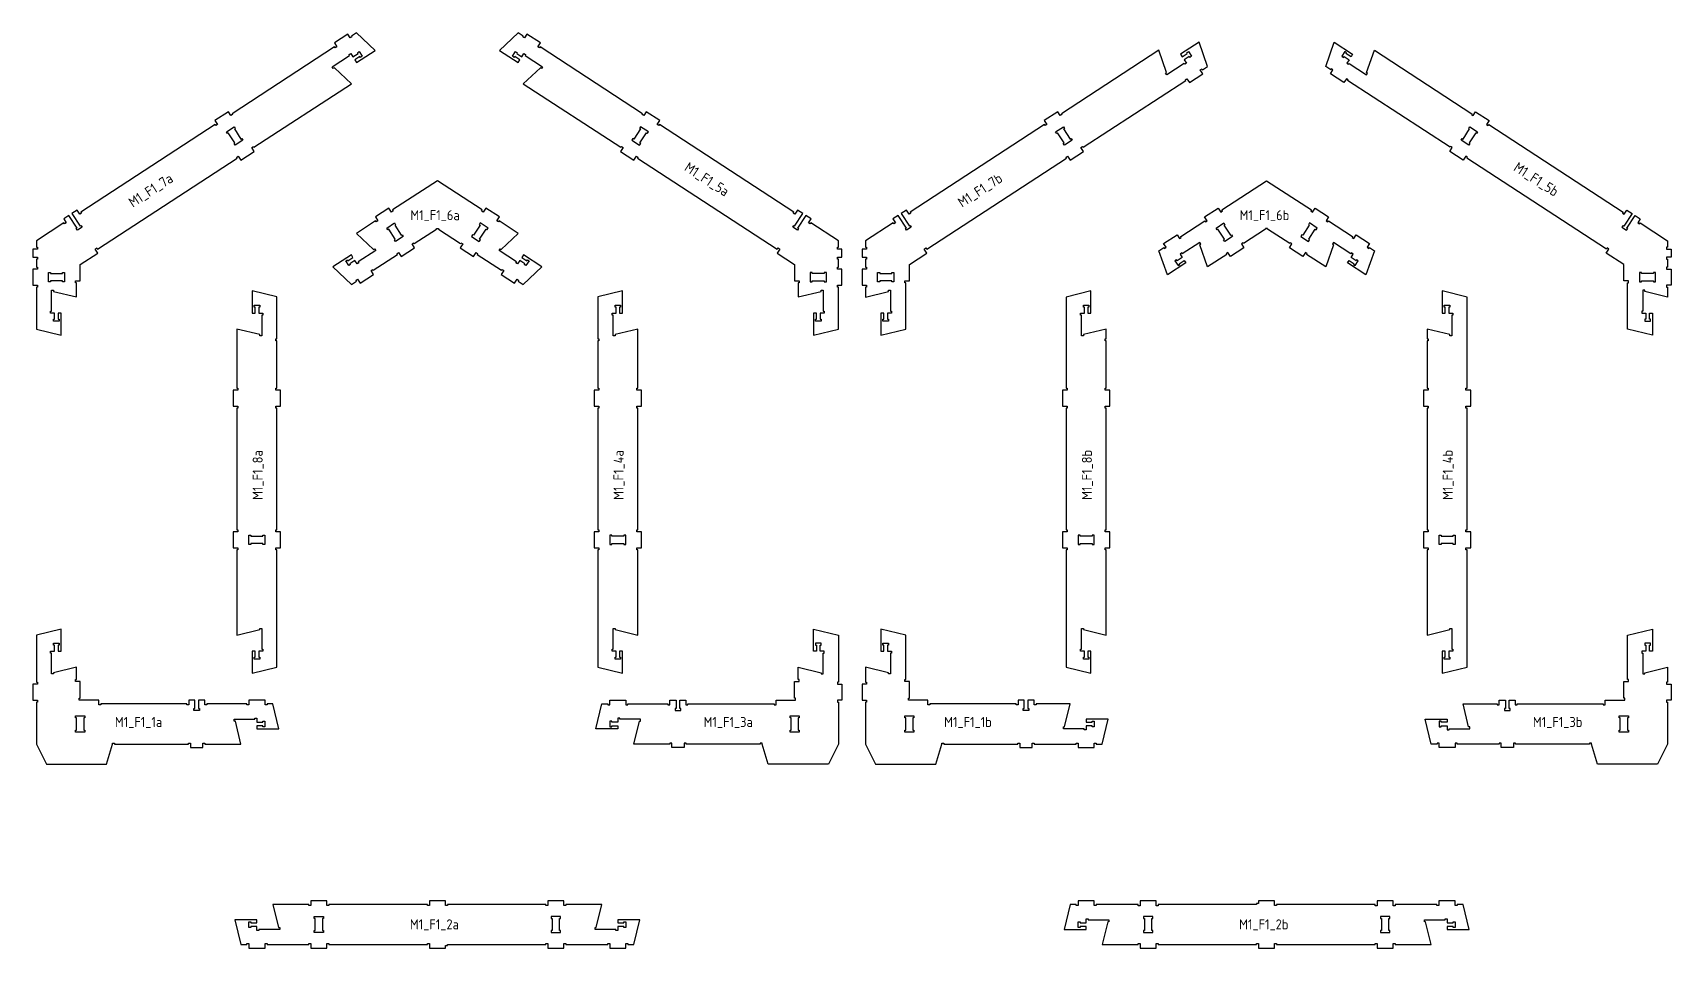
# Model space of a CAD drawing. Header units: millimetres. Extents: x -30325 to 14169, y -12596 to 6470.
# Drawn here: x -30325 to -22153, y -5694 to -1130 of the extents above; entities that cross this region are included whole.
import ezdxf

# ---------------------------------------------------------------- set-up
doc = ezdxf.new("R2010")
doc.units = ezdxf.units.MM
doc.header["$MEASUREMENT"] = 0
doc.layers.add('freeswerk_CODES', color=50, linetype='Continuous')

msp = doc.modelspace()

# ---------------------------------------------------------------- texts
at = {"layer": 'freeswerk_CODES', "char_height": 50, "attachment_point": 1}
for s, insert, rotation in [('{\\Fiso|c0;M1_F1_5a}', (-27052.4, -1771.9), 326.97613), ('{\\Fiso|c0;M1_F1_5b}', (-22916.4, -1771.9), 326.97613), ('{\\Fiso|c0;M1_F1_7a}', (-29853.2, -1961), 33.02387), ('{\\Fiso|c0;M1_F1_7b}', (-25717.2, -1961), 33.02387), ('{\\Fiso|c0;M1_F1_8a}', (-29228.5, -3458.8), 90), ('{\\Fiso|c0;M1_F1_4a}', (-27428.5, -3458.8), 90), ('{\\Fiso|c0;M1_F1_8b}', (-25092.5, -3458.8), 90), ('{\\Fiso|c0;M1_F1_4b}', (-23292.5, -3458.8), 90)]:
    msp.add_mtext_dynamic_manual_height_columns(s, width=318.081, gutter_width=1456.3, heights=[0], dxfattribs=dict(at, insert=insert, rotation=rotation))
for s, insert in [('{\\Fiso|c0;M1_F1_6a}', (-28441.9, -2014.4)), ('{\\Fiso|c0;M1_F1_6b}', (-24305.9, -2014.4)), ('{\\Fiso|c0;M1_F1_1a}', (-29915.4, -4541.3)), ('{\\Fiso|c0;M1_F1_3a}', (-26979.1, -4541.3)), ('{\\Fiso|c0;M1_F1_1b}', (-25779.4, -4541.3)), ('{\\Fiso|c0;M1_F1_3b}', (-22843.1, -4541.3)), ('{\\Fiso|c0;M1_F1_2a}', (-28444.1, -5550.4)), ('{\\Fiso|c0;M1_F1_2b}', (-24308.1, -5550.4))]:
    msp.add_mtext_dynamic_manual_height_columns(s, width=318.081, gutter_width=1456.3, heights=[0], dxfattribs=dict(at, insert=insert))

# ---------------------------------------------------------------- linework, layer by layer
for points in [[(-30302.1, -2298.3), (-30302.1, -2308.3), (-30325.1, -2308.3), (-30325.1, -2388.3), (-30302.1, -2388.3), (-30302.1, -2398.3), (-30307.1, -2398.3), (-30307.1, -2607.3), (-30183.1, -2637.3), (-30183.1, -2527.3), (-30198.1, -2527.3), (-30198.1, -2557.3), (-30193.1, -2557.3), (-30193.1, -2567.3), (-30221.1, -2567.3), (-30221.1, -2557.3), (-30216.1, -2557.3), (-30216.1, -2527.3), (-30236.1, -2527.3), (-30236.1, -2517.3), (-30231.1, -2517.3), (-30231.1, -2413.7), (-30221.1, -2413.7), (-30221.1, -2419.7), (-30107.1, -2447.3), (-30107.1, -2376.3), (-30112.1, -2376.3), (-30112.1, -2366.3), (-30089.1, -2366.3), (-30089.1, -2286.1), (-30001.2, -2228.9), (-30014.7, -2208.2), (-30006.3, -2202.7), (-30002.6, -2208.4), (-29305.9, -1755.5), (-29308.6, -1751.3), (-29300.2, -1745.8), (-29287.7, -1765.1), (-29220.6, -1721.5), (-29233.1, -1702.2), (-29224.7, -1696.8), (-29222, -1701), (-28735.7, -1384.9), (-28821, -1304.3), (-28826, -1307.6), (-28831.5, -1299.2), (-28744.6, -1242.8), (-28747.3, -1238.6), (-28738.9, -1233.1), (-28728, -1249.9), (-28702.9, -1233.6), (-28705.6, -1229.4), (-28697.2, -1223.9), (-28682, -1247.4), (-28690.4, -1252.8), (-28693.1, -1248.6), (-28718.2, -1265), (-28710.1, -1277.6), (-28617.8, -1217.6), (-28710.6, -1130), (-28735.7, -1146.4), (-28733, -1150.5), (-28741.4, -1156), (-28753.9, -1136.7), (-28821, -1180.3), (-28808.4, -1199.6), (-28816.8, -1205), (-28819.6, -1200.9), (-29331, -1533.3), (-29328.3, -1537.5), (-29336.7, -1542.9), (-29349.2, -1523.7), (-29416.3, -1567.3), (-29403.7, -1586.5), (-29412.1, -1592), (-29414.9, -1587.8), (-30085.6, -2023.8), (-30082.3, -2028.8), (-30090.7, -2034.3), (-30103.8, -2014.1), (-30129.8, -2031), (-30088.9, -2093.9), (-30084.7, -2091.2), (-30079.3, -2099.6), (-30102.8, -2114.8), (-30108.2, -2106.5), (-30104, -2103.7), (-30144.9, -2040.8), (-30170.9, -2057.7), (-30158.3, -2077), (-30166.7, -2082.5), (-30169.5, -2078.3), (-30307.1, -2167.8), (-30307.1, -2198.3), (-30302.1, -2198.3), (-30302.1, -2208.3), (-30325.1, -2208.3), (-30325.1, -2248.3), (-30302.1, -2248.3), (-30302.1, -2258.3), (-30307.1, -2258.3), (-30307.1, -2298.3)], [(-27911.3, -1233.6), (-27886.1, -1249.9), (-27875.2, -1233.1), (-27866.9, -1238.6), (-27869.6, -1242.8), (-27782.7, -1299.2), (-27788.2, -1307.6), (-27793.2, -1304.3), (-27878.5, -1384.9), (-27392.2, -1701), (-27389.4, -1696.8), (-27381.1, -1702.2), (-27393.6, -1721.5), (-27326.5, -1765.1), (-27314, -1745.8), (-27305.6, -1751.3), (-27308.3, -1755.5), (-26611.6, -2208.4), (-26607.9, -2202.7), (-26599.5, -2208.2), (-26613, -2228.9), (-26525.1, -2286.1), (-26525.1, -2366.3), (-26502.1, -2366.3), (-26502.1, -2376.3), (-26507.1, -2376.3), (-26507.1, -2447.3), (-26393.1, -2419.7), (-26393.1, -2413.7), (-26383.1, -2413.7), (-26383.1, -2517.3), (-26378.1, -2517.3), (-26378.1, -2527.3), (-26398.1, -2527.3), (-26398.1, -2557.3), (-26393.1, -2557.3), (-26393.1, -2567.3), (-26421.1, -2567.3), (-26421.1, -2557.3), (-26416.1, -2557.3), (-26416.1, -2527.3), (-26431.1, -2527.3), (-26431.1, -2637.3), (-26307.1, -2607.3), (-26307.1, -2398.3), (-26312.1, -2398.3), (-26312.1, -2388.3), (-26289.1, -2388.3), (-26289.1, -2308.3), (-26312.1, -2308.3), (-26312.1, -2298.3), (-26307.1, -2298.3), (-26307.1, -2258.3), (-26312.1, -2258.3), (-26312.1, -2248.3), (-26289.1, -2248.3), (-26289.1, -2208.3), (-26312.1, -2208.3), (-26312.1, -2198.3), (-26307.1, -2198.3), (-26307.1, -2167.8), (-26444.7, -2078.3), (-26447.5, -2082.5), (-26455.8, -2077), (-26443.3, -2057.7), (-26469.3, -2040.8), (-26510.2, -2103.7), (-26506, -2106.5), (-26511.4, -2114.8), (-26534.9, -2099.6), (-26529.5, -2091.2), (-26525.3, -2093.9), (-26484.4, -2031), (-26510.4, -2014.1), (-26523.5, -2034.3), (-26531.8, -2028.8), (-26528.6, -2023.8), (-27199.3, -1587.8), (-27202.1, -1592), (-27210.4, -1586.5), (-27197.9, -1567.3), (-27265, -1523.7), (-27277.5, -1542.9), (-27285.9, -1537.5), (-27283.2, -1533.3), (-27794.6, -1200.9), (-27797.4, -1205), (-27805.7, -1199.6), (-27793.2, -1180.3), (-27860.3, -1136.7), (-27872.8, -1156), (-27881.2, -1150.5), (-27878.5, -1146.4), (-27903.6, -1130), (-27996.4, -1217.6), (-27904.1, -1277.6), (-27896, -1265), (-27921.1, -1248.6), (-27923.8, -1252.8), (-27932.2, -1247.4), (-27917, -1223.9), (-27908.6, -1229.4)], [(-25866.6, -2208.4), (-25169.9, -1755.5), (-25172.6, -1751.3), (-25164.2, -1745.8), (-25151.7, -1765.1), (-25084.6, -1721.5), (-25097.1, -1702.2), (-25088.7, -1696.8), (-25086, -1701), (-24574.6, -1368.5), (-24577.3, -1364.3), (-24568.9, -1358.9), (-24556.4, -1378.2), (-24489.3, -1334.6), (-24501.8, -1315.3), (-24493.4, -1309.9), (-24490.7, -1314), (-24465.6, -1297.7), (-24508, -1177.4), (-24600.2, -1237.3), (-24592, -1249.9), (-24566.9, -1233.6), (-24569.6, -1229.4), (-24561.2, -1223.9), (-24546, -1247.4), (-24554.4, -1252.8), (-24557.1, -1248.6), (-24582.2, -1265), (-24571.3, -1281.8), (-24579.7, -1287.2), (-24582.4, -1283), (-24669.2, -1339.4), (-24674.7, -1331), (-24669.7, -1327.8), (-24708.7, -1217.2), (-25195, -1533.3), (-25192.3, -1537.5), (-25200.7, -1542.9), (-25213.2, -1523.7), (-25280.3, -1567.3), (-25267.7, -1586.5), (-25276.1, -1592), (-25278.9, -1587.8), (-25949.6, -2023.8), (-25946.3, -2028.8), (-25954.7, -2034.3), (-25967.8, -2014.1), (-25993.8, -2031), (-25952.9, -2093.9), (-25948.7, -2091.2), (-25943.3, -2099.6), (-25966.8, -2114.8), (-25972.2, -2106.5), (-25968, -2103.7), (-26008.9, -2040.8), (-26034.9, -2057.7), (-26022.3, -2077), (-26030.7, -2082.5), (-26033.5, -2078.3), (-26171.1, -2167.8), (-26171.1, -2198.3), (-26166.1, -2198.3), (-26166.1, -2208.3), (-26189.1, -2208.3), (-26189.1, -2248.3), (-26166.1, -2248.3), (-26166.1, -2258.3), (-26171.1, -2258.3), (-26171.1, -2298.3), (-26166.1, -2298.3), (-26166.1, -2308.3), (-26189.1, -2308.3), (-26189.1, -2388.3), (-26166.1, -2388.3), (-26166.1, -2398.3), (-26171.1, -2398.3), (-26171.1, -2447.6), (-26057.1, -2419.7), (-26057.1, -2413.7), (-26047.1, -2413.7), (-26047.1, -2517.3), (-26042.1, -2517.3), (-26042.1, -2527.3), (-26062.1, -2527.3), (-26062.1, -2557.3), (-26057.1, -2557.3), (-26057.1, -2567.3), (-26085.1, -2567.3), (-26085.1, -2557.3), (-26080.1, -2557.3), (-26080.1, -2527.3), (-26095.1, -2527.3), (-26095.1, -2637.3), (-25971.1, -2607.3), (-25971.1, -2376.3), (-25976.1, -2376.3), (-25976.1, -2366.3), (-25953.1, -2366.3), (-25953.1, -2286.1), (-25865.2, -2228.9), (-25878.7, -2208.2), (-25870.3, -2202.7)], [(-22475.6, -2208.4), (-23172.3, -1755.5), (-23169.6, -1751.3), (-23178, -1745.8), (-23190.5, -1765.1), (-23257.6, -1721.5), (-23245.1, -1702.2), (-23253.4, -1696.8), (-23256.2, -1701), (-23767.6, -1368.5), (-23764.9, -1364.3), (-23773.3, -1358.9), (-23785.8, -1378.2), (-23852.9, -1334.6), (-23840.4, -1315.3), (-23848.7, -1309.9), (-23851.5, -1314), (-23876.6, -1297.7), (-23834.2, -1177.4), (-23742, -1237.3), (-23750.1, -1249.9), (-23775.3, -1233.6), (-23772.6, -1229.4), (-23781, -1223.9), (-23796.2, -1247.4), (-23787.8, -1252.8), (-23785.1, -1248.6), (-23760, -1265), (-23770.9, -1281.8), (-23762.5, -1287.2), (-23759.7, -1283), (-23673, -1339.4), (-23667.5, -1331), (-23672.5, -1327.8), (-23633.5, -1217.2), (-23147.2, -1533.3), (-23149.9, -1537.5), (-23141.5, -1542.9), (-23129, -1523.7), (-23061.9, -1567.3), (-23074.4, -1586.5), (-23066.1, -1592), (-23063.3, -1587.8), (-22392.6, -2023.8), (-22395.8, -2028.8), (-22387.5, -2034.3), (-22374.4, -2014.1), (-22348.4, -2031), (-22389.3, -2093.9), (-22393.5, -2091.2), (-22398.9, -2099.6), (-22375.4, -2114.8), (-22370, -2106.5), (-22374.2, -2103.7), (-22333.3, -2040.8), (-22307.3, -2057.7), (-22319.8, -2077), (-22311.5, -2082.5), (-22308.7, -2078.3), (-22171.1, -2167.8), (-22171.1, -2198.3), (-22176.1, -2198.3), (-22176.1, -2208.3), (-22153.1, -2208.3), (-22153.1, -2248.3), (-22176.1, -2248.3), (-22176.1, -2258.3), (-22171.1, -2258.3), (-22171.1, -2298.3), (-22176.1, -2298.3), (-22176.1, -2308.3), (-22153.1, -2308.3), (-22153.1, -2388.3), (-22176.1, -2388.3), (-22176.1, -2398.3), (-22171.1, -2398.3), (-22171.1, -2447.6), (-22285.1, -2419.7), (-22285.1, -2413.7), (-22295.1, -2413.7), (-22295.1, -2517.3), (-22300.1, -2517.3), (-22300.1, -2527.3), (-22280.1, -2527.3), (-22280.1, -2557.3), (-22285.1, -2557.3), (-22285.1, -2567.3), (-22257.1, -2567.3), (-22257.1, -2557.3), (-22262.1, -2557.3), (-22262.1, -2527.3), (-22247.1, -2527.3), (-22247.1, -2637.3), (-22371.1, -2607.3), (-22371.1, -2376.3), (-22366.1, -2376.3), (-22366.1, -2366.3), (-22389.1, -2366.3), (-22389.1, -2286.1), (-22477, -2228.9), (-22463.5, -2208.2), (-22471.9, -2202.7)], [(-29320.9, -1598.3), (-29315.5, -1606.7), (-29319.7, -1609.4), (-29287, -1659.7), (-29282.8, -1657), (-29277.3, -1665.4), (-29315.9, -1690.5), (-29321.4, -1682.1), (-29317.2, -1679.4), (-29349.9, -1629), (-29354.1, -1631.8), (-29359.5, -1623.4)], [(-27293.2, -1598.3), (-27298.7, -1606.7), (-27294.5, -1609.4), (-27327.2, -1659.7), (-27331.4, -1657), (-27336.8, -1665.4), (-27298.3, -1690.5), (-27292.8, -1682.1), (-27297, -1679.4), (-27264.3, -1629), (-27260.1, -1631.8), (-27254.7, -1623.4)], [(-25213.9, -1629), (-25218.1, -1631.8), (-25223.5, -1623.4), (-25184.9, -1598.3), (-25179.5, -1606.7), (-25183.7, -1609.4), (-25151, -1659.7), (-25146.8, -1657), (-25141.3, -1665.4), (-25179.9, -1690.5), (-25185.4, -1682.1), (-25181.2, -1679.4)], [(-23158.5, -1609.4), (-23162.7, -1606.7), (-23157.2, -1598.3), (-23118.7, -1623.4), (-23124.1, -1631.8), (-23128.3, -1629), (-23161, -1679.4), (-23156.8, -1682.1), (-23162.3, -1690.5), (-23200.8, -1665.4), (-23195.4, -1657), (-23191.2, -1659.7)], [(-28487.1, -2139.8), (-28482.9, -2137.1), (-28477.5, -2145.5), (-28516, -2170.5), (-28521.5, -2162.2), (-28517.3, -2159.4), (-28550, -2109.1), (-28554.2, -2111.9), (-28559.6, -2103.5), (-28521.1, -2078.4), (-28515.6, -2086.8), (-28519.8, -2089.5)], [(-28064.2, -2109.1), (-28060, -2111.9), (-28054.5, -2103.5), (-28093.1, -2078.4), (-28098.6, -2086.8), (-28094.4, -2089.5), (-28127.1, -2139.8), (-28131.3, -2137.1), (-28136.7, -2145.5), (-28098.1, -2170.5), (-28092.7, -2162.2), (-28096.9, -2159.4)], [(-24385.5, -2162.2), (-24381.3, -2159.4), (-24414, -2109.1), (-24418.2, -2111.9), (-24423.6, -2103.5), (-24385.1, -2078.4), (-24379.6, -2086.8), (-24383.8, -2089.5), (-24351.1, -2139.8), (-24346.9, -2137.1), (-24341.5, -2145.5), (-24380, -2170.5)], [(-23962.1, -2170.5), (-23956.7, -2162.2), (-23960.9, -2159.4), (-23928.2, -2109.1), (-23924, -2111.9), (-23918.5, -2103.5), (-23957.1, -2078.4), (-23962.6, -2086.8), (-23958.4, -2089.5), (-23991.1, -2139.8), (-23995.3, -2137.1), (-24000.7, -2145.5)], [(-30237.1, -2371.3), (-30247.1, -2371.3), (-30247.1, -2325.3), (-30237.1, -2325.3), (-30237.1, -2330.3), (-30177.1, -2330.3), (-30177.1, -2325.3), (-30167.1, -2325.3), (-30167.1, -2371.3), (-30177.1, -2371.3), (-30177.1, -2366.3), (-30237.1, -2366.3)], [(-26437.1, -2330.3), (-26437.1, -2325.3), (-26447.1, -2325.3), (-26447.1, -2371.3), (-26437.1, -2371.3), (-26437.1, -2366.3), (-26377.1, -2366.3), (-26377.1, -2371.3), (-26367.1, -2371.3), (-26367.1, -2325.3), (-26377.1, -2325.3), (-26377.1, -2330.3)], [(-26101.1, -2330.3), (-26041.1, -2330.3), (-26041.1, -2325.3), (-26031.1, -2325.3), (-26031.1, -2371.3), (-26041.1, -2371.3), (-26041.1, -2366.3), (-26101.1, -2366.3), (-26101.1, -2371.3), (-26111.1, -2371.3), (-26111.1, -2325.3), (-26101.1, -2325.3)], [(-22241.1, -2330.3), (-22301.1, -2330.3), (-22301.1, -2325.3), (-22311.1, -2325.3), (-22311.1, -2371.3), (-22301.1, -2371.3), (-22301.1, -2366.3), (-22241.1, -2366.3), (-22241.1, -2371.3), (-22231.1, -2371.3), (-22231.1, -2325.3), (-22241.1, -2325.3)], [(-29112.1, -2655.6), (-29107.1, -2655.6), (-29107.1, -2447.3), (-29231.1, -2417.3), (-29231.1, -2527.3), (-29216.1, -2527.3), (-29216.1, -2497.3), (-29221.1, -2497.3), (-29221.1, -2487.3), (-29193.1, -2487.3), (-29193.1, -2497.3), (-29198.1, -2497.3), (-29198.1, -2527.3), (-29178.1, -2527.3), (-29178.1, -2537.3), (-29183.1, -2537.3), (-29183.1, -2640.8), (-29193.1, -2640.8), (-29193.1, -2634.9), (-29307.1, -2607.3), (-29307.1, -2901.3), (-29302.1, -2901.3), (-29302.1, -2911.3), (-29325.1, -2911.3), (-29325.1, -2991.3), (-29302.1, -2991.3), (-29302.1, -3001.3), (-29307.1, -3001.3), (-29307.1, -3608.3), (-29302.1, -3608.3), (-29302.1, -3618.3), (-29325.1, -3618.3), (-29325.1, -3698.3), (-29302.1, -3698.3), (-29302.1, -3708.3), (-29307.1, -3708.3), (-29307.1, -4133.2), (-29193.1, -4105.6), (-29193.1, -4099.6), (-29183.1, -4099.6), (-29183.1, -4203.2), (-29178.1, -4203.2), (-29178.1, -4213.2), (-29198.1, -4213.2), (-29198.1, -4243.2), (-29193.1, -4243.2), (-29193.1, -4253.2), (-29221.1, -4253.2), (-29221.1, -4243.2), (-29216.1, -4243.2), (-29216.1, -4213.2), (-29231.1, -4213.2), (-29231.1, -4323.2), (-29107.1, -4293.2), (-29107.1, -3708.3), (-29112.1, -3708.3), (-29112.1, -3698.3), (-29089.1, -3698.3), (-29089.1, -3618.3), (-29112.1, -3618.3), (-29112.1, -3608.3), (-29107.1, -3608.3), (-29107.1, -3001.3), (-29112.1, -3001.3), (-29112.1, -2991.3), (-29089.1, -2991.3), (-29089.1, -2911.3), (-29112.1, -2911.3), (-29112.1, -2901.3), (-29107.1, -2901.3), (-29107.1, -2665.6), (-29112.1, -2665.6)], [(-27393.1, -2487.3), (-27393.1, -2497.3), (-27398.1, -2497.3), (-27398.1, -2527.3), (-27383.1, -2527.3), (-27383.1, -2417.3), (-27507.1, -2447.3), (-27507.1, -2655.6), (-27502.1, -2655.6), (-27502.1, -2665.6), (-27507.1, -2665.6), (-27507.1, -2901.3), (-27502.1, -2901.3), (-27502.1, -2911.3), (-27525.1, -2911.3), (-27525.1, -2991.3), (-27502.1, -2991.3), (-27502.1, -3001.3), (-27507.1, -3001.3), (-27507.1, -3608.3), (-27502.1, -3608.3), (-27502.1, -3618.3), (-27525.1, -3618.3), (-27525.1, -3698.3), (-27502.1, -3698.3), (-27502.1, -3708.3), (-27507.1, -3708.3), (-27507.1, -4293.2), (-27383.1, -4323.2), (-27383.1, -4213.2), (-27398.1, -4213.2), (-27398.1, -4243.2), (-27393.1, -4243.2), (-27393.1, -4253.2), (-27421.1, -4253.2), (-27421.1, -4243.2), (-27416.1, -4243.2), (-27416.1, -4213.2), (-27436.1, -4213.2), (-27436.1, -4203.2), (-27431.1, -4203.2), (-27431.1, -4099.6), (-27421.1, -4099.6), (-27421.1, -4105.6), (-27307.1, -4133.2), (-27307.1, -3708.3), (-27312.1, -3708.3), (-27312.1, -3698.3), (-27289.1, -3698.3), (-27289.1, -3618.3), (-27312.1, -3618.3), (-27312.1, -3608.3), (-27307.1, -3608.3), (-27307.1, -3001.3), (-27312.1, -3001.3), (-27312.1, -2991.3), (-27289.1, -2991.3), (-27289.1, -2911.3), (-27312.1, -2911.3), (-27312.1, -2901.3), (-27307.1, -2901.3), (-27307.1, -2607.3), (-27421.1, -2634.9), (-27421.1, -2640.8), (-27431.1, -2640.8), (-27431.1, -2537.3), (-27436.1, -2537.3), (-27436.1, -2527.3), (-27416.1, -2527.3), (-27416.1, -2497.3), (-27421.1, -2497.3), (-27421.1, -2487.3)], [(-25189.1, -2991.3), (-25165.1, -2991.3), (-25165.1, -3001.3), (-25171.1, -3001.3), (-25171.1, -3608.3), (-25165.1, -3608.3), (-25165.1, -3618.3), (-25189.1, -3618.3), (-25189.1, -3698.3), (-25165.1, -3698.3), (-25165.1, -3708.3), (-25171.1, -3708.3), (-25171.1, -4293.2), (-25047.1, -4323.2), (-25047.1, -4213.2), (-25062.1, -4213.2), (-25062.1, -4243.2), (-25057.1, -4243.2), (-25057.1, -4253.2), (-25085.1, -4253.2), (-25085.1, -4243.2), (-25080.1, -4243.2), (-25080.1, -4213.2), (-25100.1, -4213.2), (-25100.1, -4203.2), (-25095.1, -4203.2), (-25095.1, -4099.6), (-25085.1, -4099.6), (-25085.1, -4105.6), (-24971.1, -4133.2), (-24971.1, -3708.3), (-24976.1, -3708.3), (-24976.1, -3698.3), (-24953.1, -3698.3), (-24953.1, -3618.3), (-24976.1, -3618.3), (-24976.1, -3608.3), (-24971.1, -3608.3), (-24971.1, -3001.3), (-24976.1, -3001.3), (-24976.1, -2991.3), (-24953.1, -2991.3), (-24953.1, -2911.3), (-24976.1, -2911.3), (-24976.1, -2901.3), (-24971.1, -2901.3), (-24971.1, -2665.6), (-24976.1, -2665.6), (-24976.1, -2655.6), (-24971.1, -2655.6), (-24971.1, -2607.3), (-25085.1, -2634.9), (-25085.1, -2640.8), (-25095.1, -2640.8), (-25095.1, -2537.3), (-25100.1, -2537.3), (-25100.1, -2527.3), (-25080.1, -2527.3), (-25080.1, -2497.3), (-25085.1, -2497.3), (-25085.1, -2487.3), (-25057.1, -2487.3), (-25057.1, -2497.3), (-25062.1, -2497.3), (-25062.1, -2527.3), (-25047.1, -2527.3), (-25047.1, -2417.3), (-25171.1, -2447.6), (-25171.1, -2901.3), (-25165.1, -2901.3), (-25165.1, -2911.3), (-25189.1, -2911.3)], [(-23177.1, -3708.3), (-23177.1, -3698.3), (-23153.1, -3698.3), (-23153.1, -3618.3), (-23177.1, -3618.3), (-23177.1, -3608.3), (-23171.1, -3608.3), (-23171.1, -3001.3), (-23177.1, -3001.3), (-23177.1, -2991.3), (-23153.1, -2991.3), (-23153.1, -2911.3), (-23177.1, -2911.3), (-23177.1, -2901.3), (-23171.1, -2901.3), (-23171.1, -2447.6), (-23295.1, -2417.3), (-23295.1, -2527.3), (-23280.1, -2527.3), (-23280.1, -2497.3), (-23285.1, -2497.3), (-23285.1, -2487.3), (-23257.1, -2487.3), (-23257.1, -2497.3), (-23262.1, -2497.3), (-23262.1, -2527.3), (-23242.1, -2527.3), (-23242.1, -2537.3), (-23247.1, -2537.3), (-23247.1, -2640.8), (-23257.1, -2640.8), (-23257.1, -2634.9), (-23371.1, -2607.3), (-23371.1, -2655.6), (-23366.1, -2655.6), (-23366.1, -2665.6), (-23371.1, -2665.6), (-23371.1, -2901.3), (-23366.1, -2901.3), (-23366.1, -2911.3), (-23389.1, -2911.3), (-23389.1, -2991.3), (-23366.1, -2991.3), (-23366.1, -3001.3), (-23371.1, -3001.3), (-23371.1, -3608.3), (-23366.1, -3608.3), (-23366.1, -3618.3), (-23389.1, -3618.3), (-23389.1, -3698.3), (-23366.1, -3698.3), (-23366.1, -3708.3), (-23371.1, -3708.3), (-23371.1, -4133.2), (-23257.1, -4105.6), (-23257.1, -4099.6), (-23247.1, -4099.6), (-23247.1, -4203.2), (-23242.1, -4203.2), (-23242.1, -4213.2), (-23262.1, -4213.2), (-23262.1, -4243.2), (-23257.1, -4243.2), (-23257.1, -4253.2), (-23285.1, -4253.2), (-23285.1, -4243.2), (-23280.1, -4243.2), (-23280.1, -4213.2), (-23295.1, -4213.2), (-23295.1, -4323.2), (-23171.1, -4293.2), (-23171.1, -3708.3)], [(-29237.1, -3635.3), (-29237.1, -3640.3), (-29177.1, -3640.3), (-29177.1, -3635.3), (-29167.1, -3635.3), (-29167.1, -3681.3), (-29177.1, -3681.3), (-29177.1, -3676.3), (-29237.1, -3676.3), (-29237.1, -3681.3), (-29247.1, -3681.3), (-29247.1, -3635.3)], [(-27447.1, -3635.3), (-27447.1, -3681.3), (-27437.1, -3681.3), (-27437.1, -3676.3), (-27377.1, -3676.3), (-27377.1, -3681.3), (-27367.1, -3681.3), (-27367.1, -3635.3), (-27377.1, -3635.3), (-27377.1, -3640.3), (-27437.1, -3640.3), (-27437.1, -3635.3)], [(-25031.1, -3681.3), (-25031.1, -3635.3), (-25041.1, -3635.3), (-25041.1, -3640.3), (-25101.1, -3640.3), (-25101.1, -3635.3), (-25111.1, -3635.3), (-25111.1, -3681.3), (-25101.1, -3681.3), (-25101.1, -3676.3), (-25041.1, -3676.3), (-25041.1, -3681.3)], [(-23231.1, -3635.3), (-23231.1, -3681.3), (-23241.1, -3681.3), (-23241.1, -3676.3), (-23301.1, -3676.3), (-23301.1, -3681.3), (-23311.1, -3681.3), (-23311.1, -3635.3), (-23301.1, -3635.3), (-23301.1, -3640.3), (-23241.1, -3640.3), (-23241.1, -3635.3)], [(-29476.1, -4671.3), (-29466.1, -4671.3), (-29466.1, -4676.3), (-29287.1, -4676.3), (-29314.7, -4562.3), (-29320.7, -4562.3), (-29320.7, -4552.3), (-29217.1, -4552.3), (-29217.1, -4547.3), (-29207.1, -4547.3), (-29207.1, -4567.3), (-29177.1, -4567.3), (-29177.1, -4562.3), (-29167.1, -4562.3), (-29167.1, -4590.3), (-29177.1, -4590.3), (-29177.1, -4585.3), (-29207.1, -4585.3), (-29207.1, -4600.3), (-29097.1, -4600.3), (-29127.1, -4476.3), (-29156.8, -4476.3), (-29156.8, -4481.3), (-29166.8, -4481.3), (-29166.8, -4458.3), (-29246.8, -4458.3), (-29246.8, -4481.3), (-29256.8, -4481.3), (-29256.8, -4476.3), (-29457.1, -4476.3), (-29457.1, -4481.3), (-29467.1, -4481.3), (-29467.1, -4458.3), (-29498.1, -4458.3), (-29498.1, -4498.3), (-29493.1, -4498.3), (-29493.1, -4508.3), (-29521.1, -4508.3), (-29521.1, -4498.3), (-29516.1, -4498.3), (-29516.1, -4458.3), (-29547.1, -4458.3), (-29547.1, -4481.3), (-29557.1, -4481.3), (-29557.1, -4476.3), (-29986.1, -4476.3), (-29986.1, -4481.3), (-29996.1, -4481.3), (-29996.1, -4458.3), (-30094.1, -4458.3), (-30094.1, -4448.3), (-30089.1, -4448.3), (-30089.1, -4364.3), (-30112.1, -4364.3), (-30112.1, -4354.3), (-30107.1, -4354.3), (-30107.1, -4293.2), (-30221.1, -4320.8), (-30221.1, -4326.7), (-30231.1, -4326.7), (-30231.1, -4223.2), (-30236.1, -4223.2), (-30236.1, -4213.2), (-30216.1, -4213.2), (-30216.1, -4183.2), (-30221.1, -4183.2), (-30221.1, -4173.2), (-30193.1, -4173.2), (-30193.1, -4183.2), (-30198.1, -4183.2), (-30198.1, -4213.2), (-30183.1, -4213.2), (-30183.1, -4103.2), (-30307.1, -4133.2), (-30307.1, -4368.3), (-30302.1, -4368.3), (-30302.1, -4378.3), (-30325.1, -4378.3), (-30325.1, -4458.3), (-30302.1, -4458.3), (-30302.1, -4468.3), (-30307.1, -4468.3), (-30307.1, -4676.3), (-30257.1, -4776.3), (-29957.1, -4776.3), (-29927.1, -4676.3), (-29927.1, -4671.3), (-29917.1, -4671.3), (-29917.1, -4676.3), (-29548.1, -4676.3), (-29548.1, -4671.3), (-29538.1, -4671.3), (-29538.1, -4694.3), (-29476.1, -4694.3)], [(-25071.1, -4567.3), (-25041.1, -4567.3), (-25041.1, -4562.3), (-25031.1, -4562.3), (-25031.1, -4590.3), (-25041.1, -4590.3), (-25041.1, -4585.3), (-25071.1, -4585.3), (-25071.1, -4605.3), (-25081.1, -4605.3), (-25081.1, -4600.3), (-25184.7, -4600.3), (-25184.7, -4590.3), (-25178.7, -4590.3), (-25151.1, -4476.3), (-25321.1, -4476.3), (-25321.1, -4481.3), (-25331.1, -4481.3), (-25331.1, -4458.3), (-25362.1, -4458.3), (-25362.1, -4498.3), (-25357.1, -4498.3), (-25357.1, -4508.3), (-25385.1, -4508.3), (-25385.1, -4498.3), (-25380.1, -4498.3), (-25380.1, -4458.3), (-25411.1, -4458.3), (-25411.1, -4481.3), (-25421.1, -4481.3), (-25421.1, -4476.3), (-25850.1, -4476.3), (-25850.1, -4481.3), (-25860.1, -4481.3), (-25860.1, -4458.3), (-25958.1, -4458.3), (-25958.1, -4448.3), (-25953.1, -4448.3), (-25953.1, -4364.3), (-25976.1, -4364.3), (-25976.1, -4354.3), (-25971.1, -4354.3), (-25971.1, -4133.2), (-26095.1, -4103.2), (-26095.1, -4213.2), (-26080.1, -4213.2), (-26080.1, -4183.2), (-26085.1, -4183.2), (-26085.1, -4173.2), (-26057.1, -4173.2), (-26057.1, -4183.2), (-26062.1, -4183.2), (-26062.1, -4213.2), (-26042.1, -4213.2), (-26042.1, -4223.2), (-26047.1, -4223.2), (-26047.1, -4326.7), (-26057.1, -4326.7), (-26057.1, -4320.8), (-26171.1, -4293.2), (-26171.1, -4368.3), (-26166.1, -4368.3), (-26166.1, -4378.3), (-26189.1, -4378.3), (-26189.1, -4458.3), (-26166.1, -4458.3), (-26166.1, -4468.3), (-26171.1, -4468.3), (-26171.1, -4676.3), (-26121.1, -4776.3), (-25821.1, -4776.3), (-25791.1, -4676.3), (-25791.1, -4671.3), (-25781.1, -4671.3), (-25781.1, -4676.3), (-25412.1, -4676.3), (-25412.1, -4671.3), (-25402.1, -4671.3), (-25402.1, -4694.3), (-25340.1, -4694.3), (-25340.1, -4671.3), (-25330.1, -4671.3), (-25330.1, -4676.3), (-25121.1, -4676.3), (-25121.1, -4671.3), (-25111.1, -4671.3), (-25111.1, -4694.3), (-25031.1, -4694.3), (-25031.1, -4671.3), (-25021.1, -4671.3), (-25021.1, -4676.3), (-24991.1, -4676.3), (-24961.1, -4552.3), (-25071.1, -4552.3)], [(-22171.1, -4368.3), (-22176.1, -4368.3), (-22176.1, -4378.3), (-22153.1, -4378.3), (-22153.1, -4458.3), (-22176.1, -4458.3), (-22176.1, -4468.3), (-22171.1, -4468.3), (-22171.1, -4676.3), (-22221.1, -4776.3), (-22521.1, -4776.3), (-22551.1, -4676.3), (-22551.1, -4671.3), (-22561.1, -4671.3), (-22561.1, -4676.3), (-22930.1, -4676.3), (-22930.1, -4671.3), (-22940.1, -4671.3), (-22940.1, -4694.3), (-23002.1, -4694.3), (-23002.1, -4671.3), (-23012.1, -4671.3), (-23012.1, -4676.3), (-23221.1, -4676.3), (-23221.1, -4671.3), (-23231.1, -4671.3), (-23231.1, -4694.3), (-23311.1, -4694.3), (-23311.1, -4671.3), (-23321.1, -4671.3), (-23321.1, -4676.3), (-23351.1, -4676.3), (-23381.1, -4552.3), (-23271.1, -4552.3), (-23271.1, -4567.3), (-23301.1, -4567.3), (-23301.1, -4562.3), (-23311.1, -4562.3), (-23311.1, -4590.3), (-23301.1, -4590.3), (-23301.1, -4585.3), (-23271.1, -4585.3), (-23271.1, -4605.3), (-23261.1, -4605.3), (-23261.1, -4600.3), (-23157.6, -4600.3), (-23157.6, -4590.3), (-23163.5, -4590.3), (-23191.1, -4476.3), (-23021.1, -4476.3), (-23021.1, -4481.3), (-23011.1, -4481.3), (-23011.1, -4458.3), (-22980.1, -4458.3), (-22980.1, -4498.3), (-22985.1, -4498.3), (-22985.1, -4508.3), (-22957.1, -4508.3), (-22957.1, -4498.3), (-22962.1, -4498.3), (-22962.1, -4458.3), (-22931.1, -4458.3), (-22931.1, -4481.3), (-22921.1, -4481.3), (-22921.1, -4476.3), (-22492.1, -4476.3), (-22492.1, -4481.3), (-22482.1, -4481.3), (-22482.1, -4458.3), (-22384.1, -4458.3), (-22384.1, -4448.3), (-22389.1, -4448.3), (-22389.1, -4364.3), (-22366.1, -4364.3), (-22366.1, -4354.3), (-22371.1, -4354.3), (-22371.1, -4133.2), (-22247.1, -4103.2), (-22247.1, -4213.2), (-22262.1, -4213.2), (-22262.1, -4183.2), (-22257.1, -4183.2), (-22257.1, -4173.2), (-22285.1, -4173.2), (-22285.1, -4183.2), (-22280.1, -4183.2), (-22280.1, -4213.2), (-22300.1, -4213.2), (-22300.1, -4223.2), (-22295.1, -4223.2), (-22295.1, -4326.7), (-22285.1, -4326.7), (-22285.1, -4320.8), (-22171.1, -4293.2)], [(-30111.9, -4536.3), (-30065.9, -4536.3), (-30065.9, -4546.3), (-30070.9, -4546.3), (-30070.9, -4606.3), (-30065.9, -4606.3), (-30065.9, -4616.3), (-30111.9, -4616.3), (-30111.9, -4606.3), (-30106.9, -4606.3), (-30106.9, -4546.3), (-30111.9, -4546.3)], [(-26548.1, -4536.3), (-26502.1, -4536.3), (-26502.1, -4546.3), (-26507.1, -4546.3), (-26507.1, -4606.3), (-26502.1, -4606.3), (-26502.1, -4616.3), (-26548.1, -4616.3), (-26548.1, -4606.3), (-26543.1, -4606.3), (-26543.1, -4546.3), (-26548.1, -4546.3)], [(-25971.1, -4546.3), (-25976.1, -4546.3), (-25976.1, -4536.3), (-25930.1, -4536.3), (-25930.1, -4546.3), (-25935.1, -4546.3), (-25935.1, -4606.3), (-25930.1, -4606.3), (-25930.1, -4616.3), (-25976.1, -4616.3), (-25976.1, -4606.3), (-25971.1, -4606.3)], [(-22371.3, -4606.3), (-22366.3, -4606.3), (-22366.3, -4616.3), (-22412.3, -4616.3), (-22412.3, -4606.3), (-22407.3, -4606.3), (-22407.3, -4546.3), (-22412.3, -4546.3), (-22412.3, -4536.3), (-22366.3, -4536.3), (-22366.3, -4546.3), (-22371.3, -4546.3)], [(-29093.6, -5600.3), (-29197.1, -5600.3), (-29197.1, -5605.3), (-29207.1, -5605.3), (-29207.1, -5585.3), (-29237.1, -5585.3), (-29237.1, -5590.3), (-29247.1, -5590.3), (-29247.1, -5562.3), (-29237.1, -5562.3), (-29237.1, -5567.3), (-29207.1, -5567.3), (-29207.1, -5552.3), (-29317.1, -5552.3), (-29286.8, -5676.3), (-29256.8, -5676.3), (-29256.8, -5671.3), (-29246.8, -5671.3), (-29246.8, -5694.3), (-29166.8, -5694.3), (-29166.8, -5671.3), (-29156.8, -5671.3), (-29156.8, -5676.3), (-28948.1, -5676.3), (-28948.1, -5670.3), (-28938.1, -5670.3), (-28938.1, -5694.3), (-28858.1, -5694.3), (-28858.1, -5670.3), (-28848.1, -5670.3), (-28848.1, -5676.3), (-28357.1, -5676.3), (-28357.1, -5671.3), (-28347.1, -5671.3), (-28347.1, -5694.3), (-28267.1, -5694.3), (-28267.1, -5681.3), (-28257.1, -5681.3), (-28257.1, -5676.3), (-27766.1, -5676.3), (-27766.1, -5670.3), (-27756.1, -5670.3), (-27756.1, -5694.3), (-27676.1, -5694.3), (-27676.1, -5670.3), (-27666.1, -5670.3), (-27666.1, -5676.3), (-27457.4, -5676.3), (-27457.4, -5671.3), (-27447.4, -5671.3), (-27447.4, -5694.3), (-27367.4, -5694.3), (-27367.4, -5671.3), (-27357.4, -5671.3), (-27357.4, -5676.3), (-27327.1, -5676.3), (-27297.1, -5552.3), (-27407.1, -5552.3), (-27407.1, -5567.3), (-27377.1, -5567.3), (-27377.1, -5562.3), (-27367.1, -5562.3), (-27367.1, -5590.3), (-27377.1, -5590.3), (-27377.1, -5585.3), (-27407.1, -5585.3), (-27407.1, -5605.3), (-27417.1, -5605.3), (-27417.1, -5600.3), (-27520.7, -5600.3), (-27520.7, -5590.3), (-27514.7, -5590.3), (-27487.1, -5476.3), (-27666.1, -5476.3), (-27666.1, -5481.3), (-27676.1, -5481.3), (-27676.1, -5458.3), (-27756.1, -5458.3), (-27756.1, -5481.3), (-27766.1, -5481.3), (-27766.1, -5476.3), (-28257.1, -5476.3), (-28257.1, -5481.3), (-28267.1, -5481.3), (-28267.1, -5458.3), (-28347.1, -5458.3), (-28347.1, -5481.3), (-28357.1, -5481.3), (-28357.1, -5476.3), (-28848.1, -5476.3), (-28848.1, -5481.3), (-28858.1, -5481.3), (-28858.1, -5458.3), (-28938.1, -5458.3), (-28938.1, -5481.3), (-28948.1, -5481.3), (-28948.1, -5476.3), (-29127.1, -5476.3), (-29099.6, -5590.3), (-29093.6, -5590.3)], [(-28916.1, -5606.3), (-28916.1, -5546.3), (-28921.1, -5546.3), (-28921.1, -5536.3), (-28875.1, -5536.3), (-28875.1, -5546.3), (-28880.1, -5546.3), (-28880.1, -5606.3), (-28875.1, -5606.3), (-28875.1, -5616.3), (-28921.1, -5616.3), (-28921.1, -5606.3)], [(-27739.1, -5536.3), (-27739.1, -5546.3), (-27734.1, -5546.3), (-27734.1, -5606.3), (-27739.1, -5606.3), (-27739.1, -5616.3), (-27693.1, -5616.3), (-27693.1, -5606.3), (-27698.1, -5606.3), (-27698.1, -5546.3), (-27693.1, -5546.3), (-27693.1, -5536.3)], [(-24785.1, -5616.3), (-24739.1, -5616.3), (-24739.1, -5606.3), (-24744.1, -5606.3), (-24744.1, -5546.3), (-24739.1, -5546.3), (-24739.1, -5536.3), (-24785.1, -5536.3), (-24785.1, -5546.3), (-24780.1, -5546.3), (-24780.1, -5606.3), (-24785.1, -5606.3)], [(-23598.1, -5546.3), (-23598.1, -5606.3), (-23603.1, -5606.3), (-23603.1, -5616.3), (-23557.1, -5616.3), (-23557.1, -5606.3), (-23562.1, -5606.3), (-23562.1, -5546.3), (-23557.1, -5546.3), (-23557.1, -5536.3), (-23603.1, -5536.3), (-23603.1, -5546.3)]]:
    msp.add_lwpolyline(points, close=True)
for points in [[(-27988.9, -2334.6), (-27921.8, -2378.2), (-27909.3, -2358.9), (-27900.9, -2364.3), (-27903.6, -2368.5), (-27878.5, -2384.9), (-27785.7, -2297.3), (-27878, -2237.3), (-27886.1, -2249.9), (-27861, -2266.3), (-27858.3, -2262.1), (-27849.9, -2267.5), (-27865.1, -2291), (-27873.5, -2285.5), (-27870.8, -2281.3), (-27896, -2265), (-27906.9, -2281.8), (-27915.2, -2276.3), (-27912.5, -2272.1), (-27999.3, -2215.7), (-27993.8, -2207.3), (-27988.9, -2210.6), (-27903.6, -2130), (-27999.2, -2067.9), (-28002.5, -2072.9), (-28010.9, -2067.5), (-27997.8, -2047.3), (-28064.9, -2003.7), (-28077.9, -2023.9), (-28086.3, -2018.4), (-28083.1, -2013.4), (-28307.1, -1867.8), (-28531.1, -2013.4), (-28527.9, -2018.4), (-28536.2, -2023.9), (-28549.3, -2003.7), (-28616.4, -2047.3), (-28603.3, -2067.5), (-28611.7, -2072.9), (-28615, -2067.9), (-28710.6, -2130), (-28625.3, -2210.6), (-28620.3, -2207.3), (-28614.8, -2215.7), (-28701.7, -2272.1), (-28698.9, -2276.3), (-28707.3, -2281.8), (-28718.2, -2265), (-28743.4, -2281.3), (-28740.7, -2285.5), (-28749, -2291), (-28764.3, -2267.5), (-28755.9, -2262.1), (-28753.2, -2266.3), (-28728, -2249.9), (-28736.2, -2237.3), (-28828.4, -2297.3)], [(-24628.3, -2267.5), (-24613, -2291), (-24604.7, -2285.5), (-24607.4, -2281.4), (-24582.2, -2265), (-24574, -2277.6), (-24666.3, -2337.5), (-24708.7, -2217.2), (-24683.5, -2200.9), (-24680.8, -2205.1), (-24672.4, -2199.6), (-24685, -2180.3), (-24617.9, -2136.7), (-24605.4, -2156), (-24597, -2150.6), (-24599.7, -2146.4), (-24479, -2067.9), (-24475.7, -2072.9), (-24467.3, -2067.5), (-24480.4, -2047.3), (-24413.3, -2003.7), (-24400.2, -2023.9), (-24391.9, -2018.4), (-24395.1, -2013.4), (-24171.1, -1867.8), (-23947, -2013.4), (-23950.3, -2018.4), (-23941.9, -2023.9), (-23928.8, -2003.7), (-23861.8, -2047.3), (-23874.9, -2067.5), (-23866.5, -2072.9), (-23863.2, -2067.9), (-23742.5, -2146.4), (-23745.2, -2150.6), (-23736.8, -2156), (-23724.3, -2136.7), (-23657.2, -2180.3), (-23669.7, -2199.6), (-23661.3, -2205.1), (-23658.6, -2200.9), (-23633.5, -2217.2), (-23675.9, -2337.5), (-23768.1, -2277.6), (-23759.9, -2265), (-23734.8, -2281.4), (-23737.5, -2285.5), (-23729.1, -2291), (-23713.9, -2267.5), (-23722.3, -2262.1), (-23725, -2266.3), (-23750.1, -2249.9), (-23739.2, -2233.1), (-23747.6, -2227.7), (-23750.3, -2231.9), (-23837.2, -2175.4), (-23842.7, -2183.8), (-23837.6, -2187.1), (-23876.6, -2297.7), (-23972.2, -2235.6), (-23969.5, -2231.4), (-23977.9, -2225.9), (-23990.4, -2245.2), (-24057.5, -2201.6), (-24044.9, -2182.3), (-24053.3, -2176.9), (-24056, -2181.1), (-24166.1, -2109.5), (-24166.1, -2106.3), (-24176.1, -2106.3), (-24176.1, -2109.5), (-24286.1, -2181.1), (-24288.9, -2176.9), (-24297.2, -2182.3)], [(-28828.4, -2297.3), (-28735.7, -2384.9), (-28710.6, -2368.5), (-28713.3, -2364.3), (-28704.9, -2358.9), (-28692.4, -2378.2), (-28625.3, -2334.6), (-28637.8, -2315.3), (-28629.4, -2309.9), (-28626.7, -2314), (-28506, -2235.6), (-28508.7, -2231.4), (-28500.3, -2225.9), (-28487.8, -2245.2), (-28420.7, -2201.6), (-28433.2, -2182.3), (-28424.9, -2176.9), (-28422.1, -2181.1), (-28312.1, -2109.5), (-28312.1, -2106.3), (-28302.1, -2106.3), (-28302.1, -2109.5), (-28192, -2181.1), (-28189.3, -2176.9), (-28180.9, -2182.3), (-28193.5, -2201.6), (-28126.4, -2245.2), (-28113.9, -2225.9), (-28105.5, -2231.4), (-28108.2, -2235.6), (-27987.5, -2314.1), (-27984.7, -2309.9), (-27976.4, -2315.3), (-27988.9, -2334.6)], [(-24297.2, -2182.3), (-24284.7, -2201.6), (-24351.8, -2245.2), (-24364.3, -2225.9), (-24372.7, -2231.4), (-24370, -2235.6), (-24465.6, -2297.7), (-24504.6, -2187.1), (-24499.5, -2183.8), (-24505, -2175.4), (-24591.8, -2231.9), (-24594.5, -2227.7), (-24602.9, -2233.1), (-24592, -2249.9), (-24617.2, -2266.3), (-24619.9, -2262.1), (-24628.3, -2267.5)], [(-26628.1, -4481.3), (-26618.1, -4481.3), (-26618.1, -4458.3), (-26520.1, -4458.3), (-26520.1, -4448.3), (-26525.1, -4448.3), (-26525.1, -4364.3), (-26502.1, -4364.3), (-26502.1, -4354.3), (-26507.1, -4354.3), (-26507.1, -4293.2), (-26393.1, -4320.8), (-26393.1, -4326.7), (-26383.1, -4326.7), (-26383.1, -4223.2), (-26378.1, -4223.2), (-26378.1, -4213.2), (-26398.1, -4213.2), (-26398.1, -4183.2), (-26393.1, -4183.2), (-26393.1, -4173.2), (-26421.1, -4173.2), (-26421.1, -4183.2), (-26416.1, -4183.2), (-26416.1, -4213.2), (-26431.1, -4213.2), (-26431.1, -4103.2), (-26307.1, -4133.2), (-26307.1, -4368.3), (-26312.1, -4368.3), (-26312.1, -4378.3), (-26289.1, -4378.3), (-26289.1, -4458.3), (-26312.1, -4458.3), (-26312.1, -4468.3), (-26307.1, -4468.3), (-26307.1, -4676.3), (-26357.1, -4776.3), (-26657.1, -4776.3), (-26687.1, -4676.3)], [(-26687.1, -4676.3), (-26687.1, -4671.3), (-26697.1, -4671.3), (-26697.1, -4676.3), (-27066.1, -4676.3), (-27066.1, -4671.3), (-27076.1, -4671.3), (-27076.1, -4694.3), (-27138.1, -4694.3), (-27138.1, -4671.3), (-27148.1, -4671.3), (-27148.1, -4676.3), (-27327.1, -4676.3), (-27299.5, -4562.3), (-27293.6, -4562.3), (-27293.6, -4552.3), (-27397.1, -4552.3), (-27397.1, -4547.3), (-27407.1, -4547.3), (-27407.1, -4567.3), (-27437.1, -4567.3), (-27437.1, -4562.3), (-27447.1, -4562.3), (-27447.1, -4590.3), (-27437.1, -4590.3), (-27437.1, -4585.3), (-27407.1, -4585.3), (-27407.1, -4600.3), (-27517.1, -4600.3), (-27487.1, -4476.3), (-27457.4, -4476.3), (-27457.4, -4481.3), (-27447.4, -4481.3), (-27447.4, -4458.3), (-27367.4, -4458.3), (-27367.4, -4481.3), (-27357.4, -4481.3), (-27357.4, -4476.3), (-27157.1, -4476.3), (-27157.1, -4481.3), (-27147.1, -4481.3), (-27147.1, -4458.3), (-27116.1, -4458.3), (-27116.1, -4498.3), (-27121.1, -4498.3), (-27121.1, -4508.3), (-27093.1, -4508.3), (-27093.1, -4498.3), (-27098.1, -4498.3), (-27098.1, -4458.3), (-27067.1, -4458.3), (-27067.1, -4481.3), (-27057.1, -4481.3), (-27057.1, -4476.3), (-26628.1, -4476.3), (-26628.1, -4481.3)], [(-23620.1, -5458.3), (-23620.1, -5482.3), (-23630.1, -5482.3), (-23630.1, -5476.3), (-24121.1, -5476.3), (-24121.1, -5481.3), (-24131.1, -5481.3), (-24131.1, -5458.3), (-24211.1, -5458.3), (-24211.1, -5471.3), (-24221.1, -5471.3), (-24221.1, -5476.3), (-24712.1, -5476.3), (-24712.1, -5482.3), (-24722.1, -5482.3), (-24722.1, -5458.3), (-24802.1, -5458.3), (-24802.1, -5482.3), (-24812.1, -5482.3), (-24812.1, -5476.3), (-25020.8, -5476.3), (-25020.8, -5481.3), (-25030.8, -5481.3), (-25030.8, -5458.3), (-25110.8, -5458.3), (-25110.8, -5481.3), (-25120.8, -5481.3), (-25120.8, -5476.3), (-25151.1, -5476.3), (-25181.1, -5600.3), (-25071.1, -5600.3), (-25071.1, -5585.3), (-25101.1, -5585.3), (-25101.1, -5590.3), (-25111.1, -5590.3), (-25111.1, -5562.3), (-25101.1, -5562.3), (-25101.1, -5567.3), (-25071.1, -5567.3), (-25071.1, -5547.3), (-25061.1, -5547.3), (-25061.1, -5552.3), (-24957.5, -5552.3), (-24957.5, -5562.3), (-24963.5, -5562.3), (-24991.1, -5676.3), (-24812.1, -5676.3), (-24812.1, -5671.3), (-24802.1, -5671.3), (-24802.1, -5694.3), (-24722.1, -5694.3), (-24722.1, -5671.3), (-24712.1, -5671.3), (-24712.1, -5676.3), (-24221.1, -5676.3), (-24221.1, -5671.3), (-24211.1, -5671.3), (-24211.1, -5694.3), (-24131.1, -5694.3), (-24131.1, -5671.3), (-24121.1, -5671.3), (-24121.1, -5676.3), (-23630.1, -5676.3), (-23630.1, -5671.3), (-23620.1, -5671.3), (-23620.1, -5694.3), (-23540.1, -5694.3), (-23540.1, -5671.3), (-23530.1, -5671.3), (-23530.1, -5676.3), (-23351, -5676.3), (-23378.6, -5562.3), (-23384.5, -5562.3), (-23384.5, -5552.3), (-23281, -5552.3), (-23281, -5547.3), (-23271, -5547.3), (-23271, -5567.3), (-23241, -5567.3), (-23241, -5562.3), (-23231, -5562.3), (-23231, -5590.3)], [(-23231, -5590.3), (-23241, -5590.3), (-23241, -5585.3), (-23271, -5585.3), (-23271, -5600.3), (-23161, -5600.3), (-23191.4, -5476.3), (-23221.4, -5476.3), (-23221.4, -5481.3), (-23231.4, -5481.3), (-23231.4, -5458.3), (-23311.4, -5458.3), (-23311.4, -5481.3), (-23321.4, -5481.3), (-23321.4, -5476.3), (-23530.1, -5476.3), (-23530.1, -5482.3), (-23540.1, -5482.3), (-23540.1, -5458.3), (-23620.1, -5458.3)]]:
    msp.add_lwpolyline(points)

msp.set_redraw_order([(e.dxf.handle, doc.entitydb.next_handle()) for e in msp.query("TEXT MTEXT ATTDEF DIMENSION ARC_DIMENSION")])  # texts and dimensions are drawn at this point

doc.saveas('drawing.dxf')
